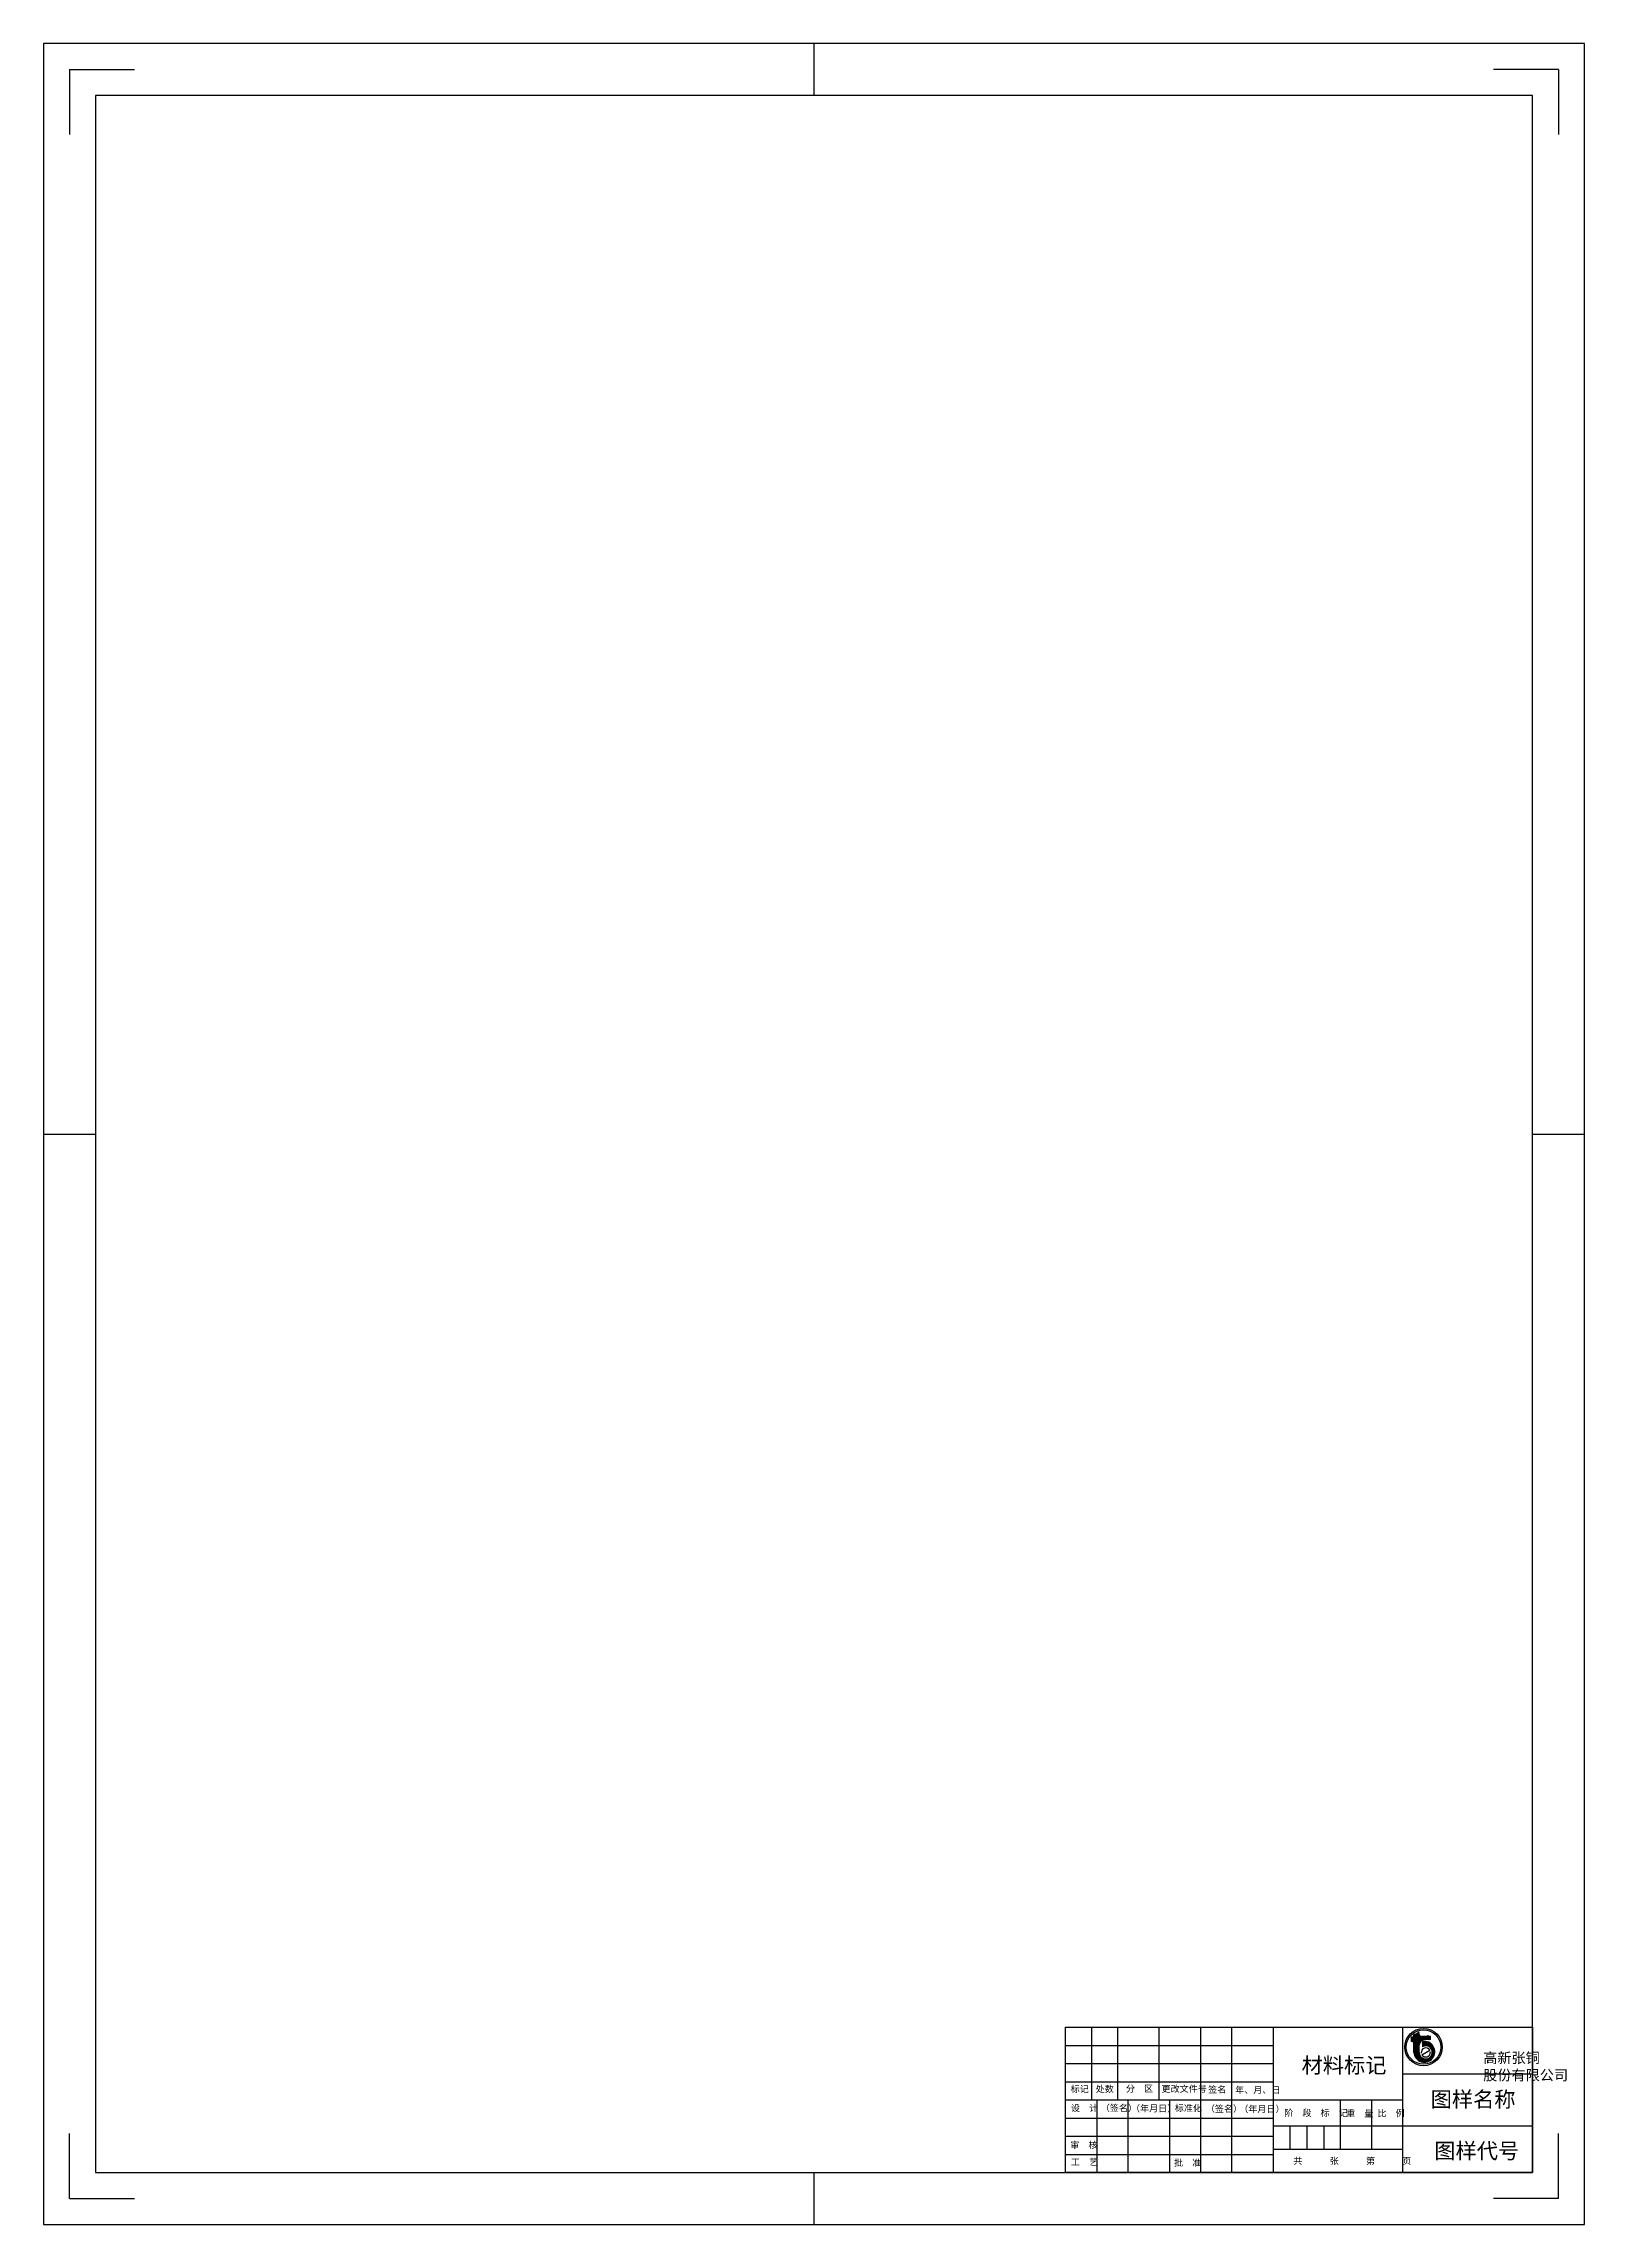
# Model space of a CAD drawing. Header units: metres. Extents: x 4796 to 6782, y 968 to 2931.
# Drawn here: x 6188 to 6782, y 2090 to 2931 of the extents above; entities that cross this region are included whole.
import ezdxf

# ---------------------------------------------------------------- set-up
doc = ezdxf.new("R2010")
doc.units = ezdxf.units.M
for name, color, linetype in [('总内框线', 7, 'Continuous'), ('标注层', 3, 'Continuous'), ('虚线层', 4, 'Continuous')]:
    doc.layers.add(name, color=color, linetype=linetype)

msp = doc.modelspace()

# ---------------------------------------------------------------- texts
at = {"attachment_point": 1}
for s, insert, char_height in [('{\\fSimSun|b0|i0|c134|p2;材料标记}', (6672.84, 2154.63), 6), ('{\\fSimSun|b0|i0|c134|p2;标记}', (6583.83, 2143.71), 2.5), ('{\\fSimSun|b0|i0|c134|p2;设\u3000计}', (6583.89, 2136.37), 2.5), ('{\\fSimSun|b0|i0|c134|p2;处数}', (6593.45, 2143.72), 2.5), ('{\\fSimSun|b0|i0|c134|p2;（签名）}', (6595.43, 2136.37), 2.5), ('{\\fSimSun|b0|i0|c134|p2;分\u3000区}', (6605.11, 2143.84), 2.5), ('{\\fSimSun|b0|i0|c134|p2;\u3000（年月日）}', (6603.56, 2136.25), 2.5), ('{\\fSimSun|b0|i0|c134|p2;更改文件号}', (6618.85, 2143.79), 2.5), ('{\\fSimSun|b0|i0|c134|p2;标准化}', (6623.96, 2136.35), 2.5), ('{\\fSimSun|b0|i0|c134|p2;签名}', (6636.83, 2143.53), 2.5), ('{\\fSimSun|b0|i0|c134|p2;（签名）}', (6635.93, 2136.1), 2.5), ('{\\fSimSun|b0|i0|c134|p2;年、月、日}', (6647.23, 2143.34), 2.5), ('{\\fSimSun|b0|i0|c134|p2;（年月日）}', (6648.8, 2136), 2.5), ('{\\fSimSun|b0|i0|c134|p2;图样名称}', (6722.61, 2141.5), 6), ('{\\fSimSun|b0|i0|c134|p2;阶\u3000段\u3000标\u3000记}', (6666.18, 2134.52), 2.5), ('{\\fSimSun|b0|i0|c134|p2;重\u3000量}', (6690.06, 2134.29), 2.5), ('{\\fSimSun|b0|i0|c134|p2;比\u3000例}', (6702.11, 2134.36), 2.5), ('{\\fSimSun|b0|i0|c134|p2;审\u3000核}', (6583.69, 2122.1), 2.5), ('{\\fSimSun|b0|i0|c134|p2;图样代号}', (6724.01, 2121.62), 6), ('{\\fSimSun|b0|i0|c134|p2;工\u3000艺}', (6583.89, 2115.61), 2.5), ('{\\fSimSun|b0|i0|c134|p2;批\u3000准}', (6623.66, 2115.29), 2.5), ('{\\fSimSun|b0|i0|c134|p2;共\u3000\u3000\u3000张\u3000\u3000\u3000第\u3000\u3000\u3000页}', (6669.67, 2115.99), 2.5)]:
    msp.add_mtext(s, dxfattribs=dict(at, insert=insert, char_height=char_height))
at = {"layer": '标注层', "insert": (6742.86, 2156.49), "char_height": 4, "attachment_point": 1}
msp.add_mtext('{\\fKaiTi_GB2312|b0|i0|c134|p49;高新张铜\\P股份有限公司}', dxfattribs=at)

# ---------------------------------------------------------------- hatches: boundary and pattern name
at = {"layer": '虚线层'}
h = msp.add_hatch(dxfattribs=at)
h.set_pattern_fill('SOLID')
h.paths.add_polyline_path([(6715.12, 2160.83), (6715.32, 2160.83), (6715.45, 2160.82), (6715.57, 2160.79), (6715.69, 2160.74), (6715.79, 2160.68), (6715.89, 2160.59), (6715.97, 2160.5), (6716.04, 2160.39), (6716.09, 2160.27), (6716.11, 2160.15), (6716.12, 2160.02), (6716.12, 2156.59), (6716.22, 2155.95), (6716.41, 2155.34), (6716.7, 2154.76), (6717.08, 2154.24), (6717.54, 2153.79), (6718.06, 2153.41), (6718.64, 2153.12), (6719.25, 2152.93), (6719.89, 2152.84), (6720.54, 2152.85), (6721.17, 2152.96), (6721.78, 2153.18), (6722.34, 2153.49), (6722.85, 2153.88), (6723.29, 2154.35), (6723.65, 2154.89), (6723.92, 2155.47), (6724.1, 2156.1), (6724.17, 2156.74), (6724.13, 2157.38), (6724, 2158.01), (6723.77, 2158.61), (6723.44, 2159.17), (6723.03, 2159.66), (6722.54, 2160.09), (6722, 2160.43), (6721.4, 2160.68), (6720.78, 2160.83), (6720.13, 2160.88), (6719.49, 2160.83), (6719.49, 2158.77), (6719.86, 2158.95), (6720.26, 2159.06), (6720.67, 2159.11), (6721.08, 2159.09), (6721.48, 2159), (6721.86, 2158.85), (6722.22, 2158.64), (6722.53, 2158.37), (6722.79, 2158.06), (6723.01, 2157.7), (6723.16, 2157.32), (6723.24, 2156.92), (6723.26, 2156.51), (6723.22, 2156.1), (6723.1, 2155.71), (6722.93, 2155.33), (6722.69, 2155), (6722.41, 2154.7), (6722.08, 2154.45), (6721.71, 2154.27), (6721.32, 2154.14), (6720.91, 2154.08), (6720.5, 2154.09), (6720.1, 2154.16), (6719.71, 2154.3), (6719.35, 2154.5), (6719.03, 2154.75), (6718.75, 2155.06), (6718.53, 2155.41), (6718.37, 2155.78), (6718.27, 2156.18), (6718.23, 2156.59), (6718.23, 2159.52), (6718.27, 2159.91), (6718.39, 2160.29), (6718.57, 2160.64), (6718.82, 2160.95), (6719.13, 2161.2), (6719.48, 2161.38), (6719.85, 2161.5), (6720.25, 2161.53), (6722.54, 2161.53), (6722.54, 2162.74), (6719.04, 2162.74), (6718.91, 2162.75), (6718.79, 2162.78), (6718.67, 2162.83), (6718.57, 2162.9), (6718.47, 2162.98), (6718.39, 2163.07), (6718.32, 2163.18), (6718.27, 2163.3), (6718.24, 2163.42), (6718.23, 2163.55), (6718.23, 2164.55), (6717.13, 2163.81), (6716.12, 2163.55), (6716.12, 2163.25), (6716.11, 2163.12), (6716.09, 2163), (6716.04, 2162.88), (6715.97, 2162.77), (6715.89, 2162.68), (6715.79, 2162.59), (6715.69, 2162.53), (6715.57, 2162.48), (6715.45, 2162.45), (6715.32, 2162.44), (6715.12, 2162.44)])

# ---------------------------------------------------------------- linework, layer by layer
for p, q in [((6581.87, 2166.27), (6761.87, 2166.27)), ((6581.87, 2110.27), (6581.87, 2166.27)), ((6591.87, 2166.27), (6591.87, 2138.27)), ((6601.87, 2166.27), (6601.87, 2138.27)), ((6617.87, 2166.27), (6617.87, 2138.27)), ((6633.87, 2166.27), (6633.87, 2138.27)), ((6645.87, 2166.27), (6645.87, 2110.27)), ((6661.87, 2166.27), (6661.87, 2110.27)), ((6711.87, 2110.27), (6711.87, 2166.27)), ((6761.87, 2166.27), (6761.87, 2110.27)), ((6581.87, 2159.27), (6661.87, 2159.27)), ((6581.87, 2152.27), (6661.87, 2152.27)), ((6581.87, 2145.27), (6661.87, 2145.27)), ((6711.87, 2148.27), (6761.87, 2148.27)), ((6581.87, 2138.27), (6711.87, 2138.27)), ((6593.87, 2138.27), (6593.87, 2110.27)), ((6605.87, 2138.27), (6605.87, 2110.27)), ((6621.87, 2138.27), (6621.87, 2110.27)), ((6633.87, 2138.27), (6633.87, 2110.27)), ((6687.87, 2119.27), (6687.87, 2138.27)), ((6699.87, 2119.27), (6699.87, 2138.27)), ((6581.87, 2131.27), (6661.87, 2131.27)), ((6661.87, 2128.27), (6711.87, 2128.27)), ((6668.37, 2128.27), (6668.37, 2119.27)), ((6674.87, 2128.27), (6674.87, 2119.27)), ((6681.37, 2128.27), (6681.37, 2119.27)), ((6711.87, 2128.27), (6761.87, 2128.27)), ((6581.87, 2124.27), (6661.87, 2124.27)), ((6581.87, 2117.27), (6661.87, 2117.27)), ((6661.87, 2119.27), (6711.87, 2119.27)), ((6761.87, 2110.27), (6581.87, 2110.27))]:
    msp.add_line(p, q)
at = {"layer": '总内框线'}
for p, q in [((6781.87, 2931.27), (6187.87, 2931.27)), ((6187.87, 2931.27), (6187.87, 2090.27)), ((6484.87, 2911.27), (6484.87, 2931.27)), ((6781.87, 2090.27), (6781.87, 2931.27)), ((6197.87, 2921.27), (6197.87, 2896.27)), ((6197.87, 2921.27), (6222.87, 2921.27)), ((6771.87, 2921.27), (6746.87, 2921.27)), ((6771.87, 2921.27), (6771.87, 2896.27)), ((6761.87, 2911.27), (6207.87, 2911.27)), ((6207.87, 2911.27), (6207.87, 2110.27)), ((6761.87, 2110.27), (6761.87, 2911.27)), ((6187.87, 2510.77), (6207.87, 2510.77)), ((6761.87, 2510.77), (6781.87, 2510.77)), ((6197.87, 2100.27), (6197.87, 2125.27)), ((6771.87, 2100.27), (6771.87, 2125.27)), ((6207.87, 2110.27), (6761.87, 2110.27)), ((6484.87, 2090.27), (6484.87, 2110.27)), ((6197.87, 2100.27), (6222.87, 2100.27)), ((6771.87, 2100.27), (6746.87, 2100.27)), ((6187.87, 2090.27), (6781.87, 2090.27))]:
    msp.add_line(p, q, dxfattribs=at)
at = {"layer": '虚线层'}
for p, q in [((6715.12, 2162.44), (6715.12, 2160.83)), ((6715.32, 2162.44), (6715.12, 2162.44)), ((6716.12, 2163.25), (6716.12, 2163.55)), ((6722.54, 2162.74), (6719.04, 2162.74)), ((6722.54, 2161.53), (6720.25, 2161.53)), ((6721.68, 2162.26), (6721.68, 2163.27)), ((6722.54, 2161.53), (6722.54, 2162.74)), ((6715.32, 2160.83), (6715.12, 2160.83)), ((6716.12, 2156.59), (6716.12, 2160.03)), ((6718.23, 2156.59), (6718.23, 2159.52)), ((6719.22, 2155.71), (6722.27, 2157.47)), ((6719.49, 2160.83), (6719.49, 2158.77))]:
    msp.add_line(p, q, dxfattribs=at)
for radius in [7.2, 6.64]:
    msp.add_circle((6719.86, 2158.64), radius, dxfattribs=at)
for centre, radius, start, end in [((6715.32, 2163.25), 0.81, 270, 0), ((6719.04, 2163.55), 0.81, 180, 270), ((6720.25, 2159.52), 2.01, 90, 180), ((6715.32, 2160.02), 0.81, 0, 90), ((6720.14, 2156.86), 4.03, 183.78, 99.3), ((6720.75, 2156.59), 2.52, 180, 120), ((6720.75, 2156.59), 1.76, 30, 187.49), ((6720.75, 2156.59), 1.76, 210, 7.49)]:
    msp.add_arc(centre, radius, start, end, dxfattribs=at)

msp.set_redraw_order([(e.dxf.handle, doc.entitydb.next_handle()) for e in msp.query("TEXT MTEXT ATTDEF DIMENSION ARC_DIMENSION")])  # texts and dimensions are drawn at this point

doc.saveas('drawing.dxf')
